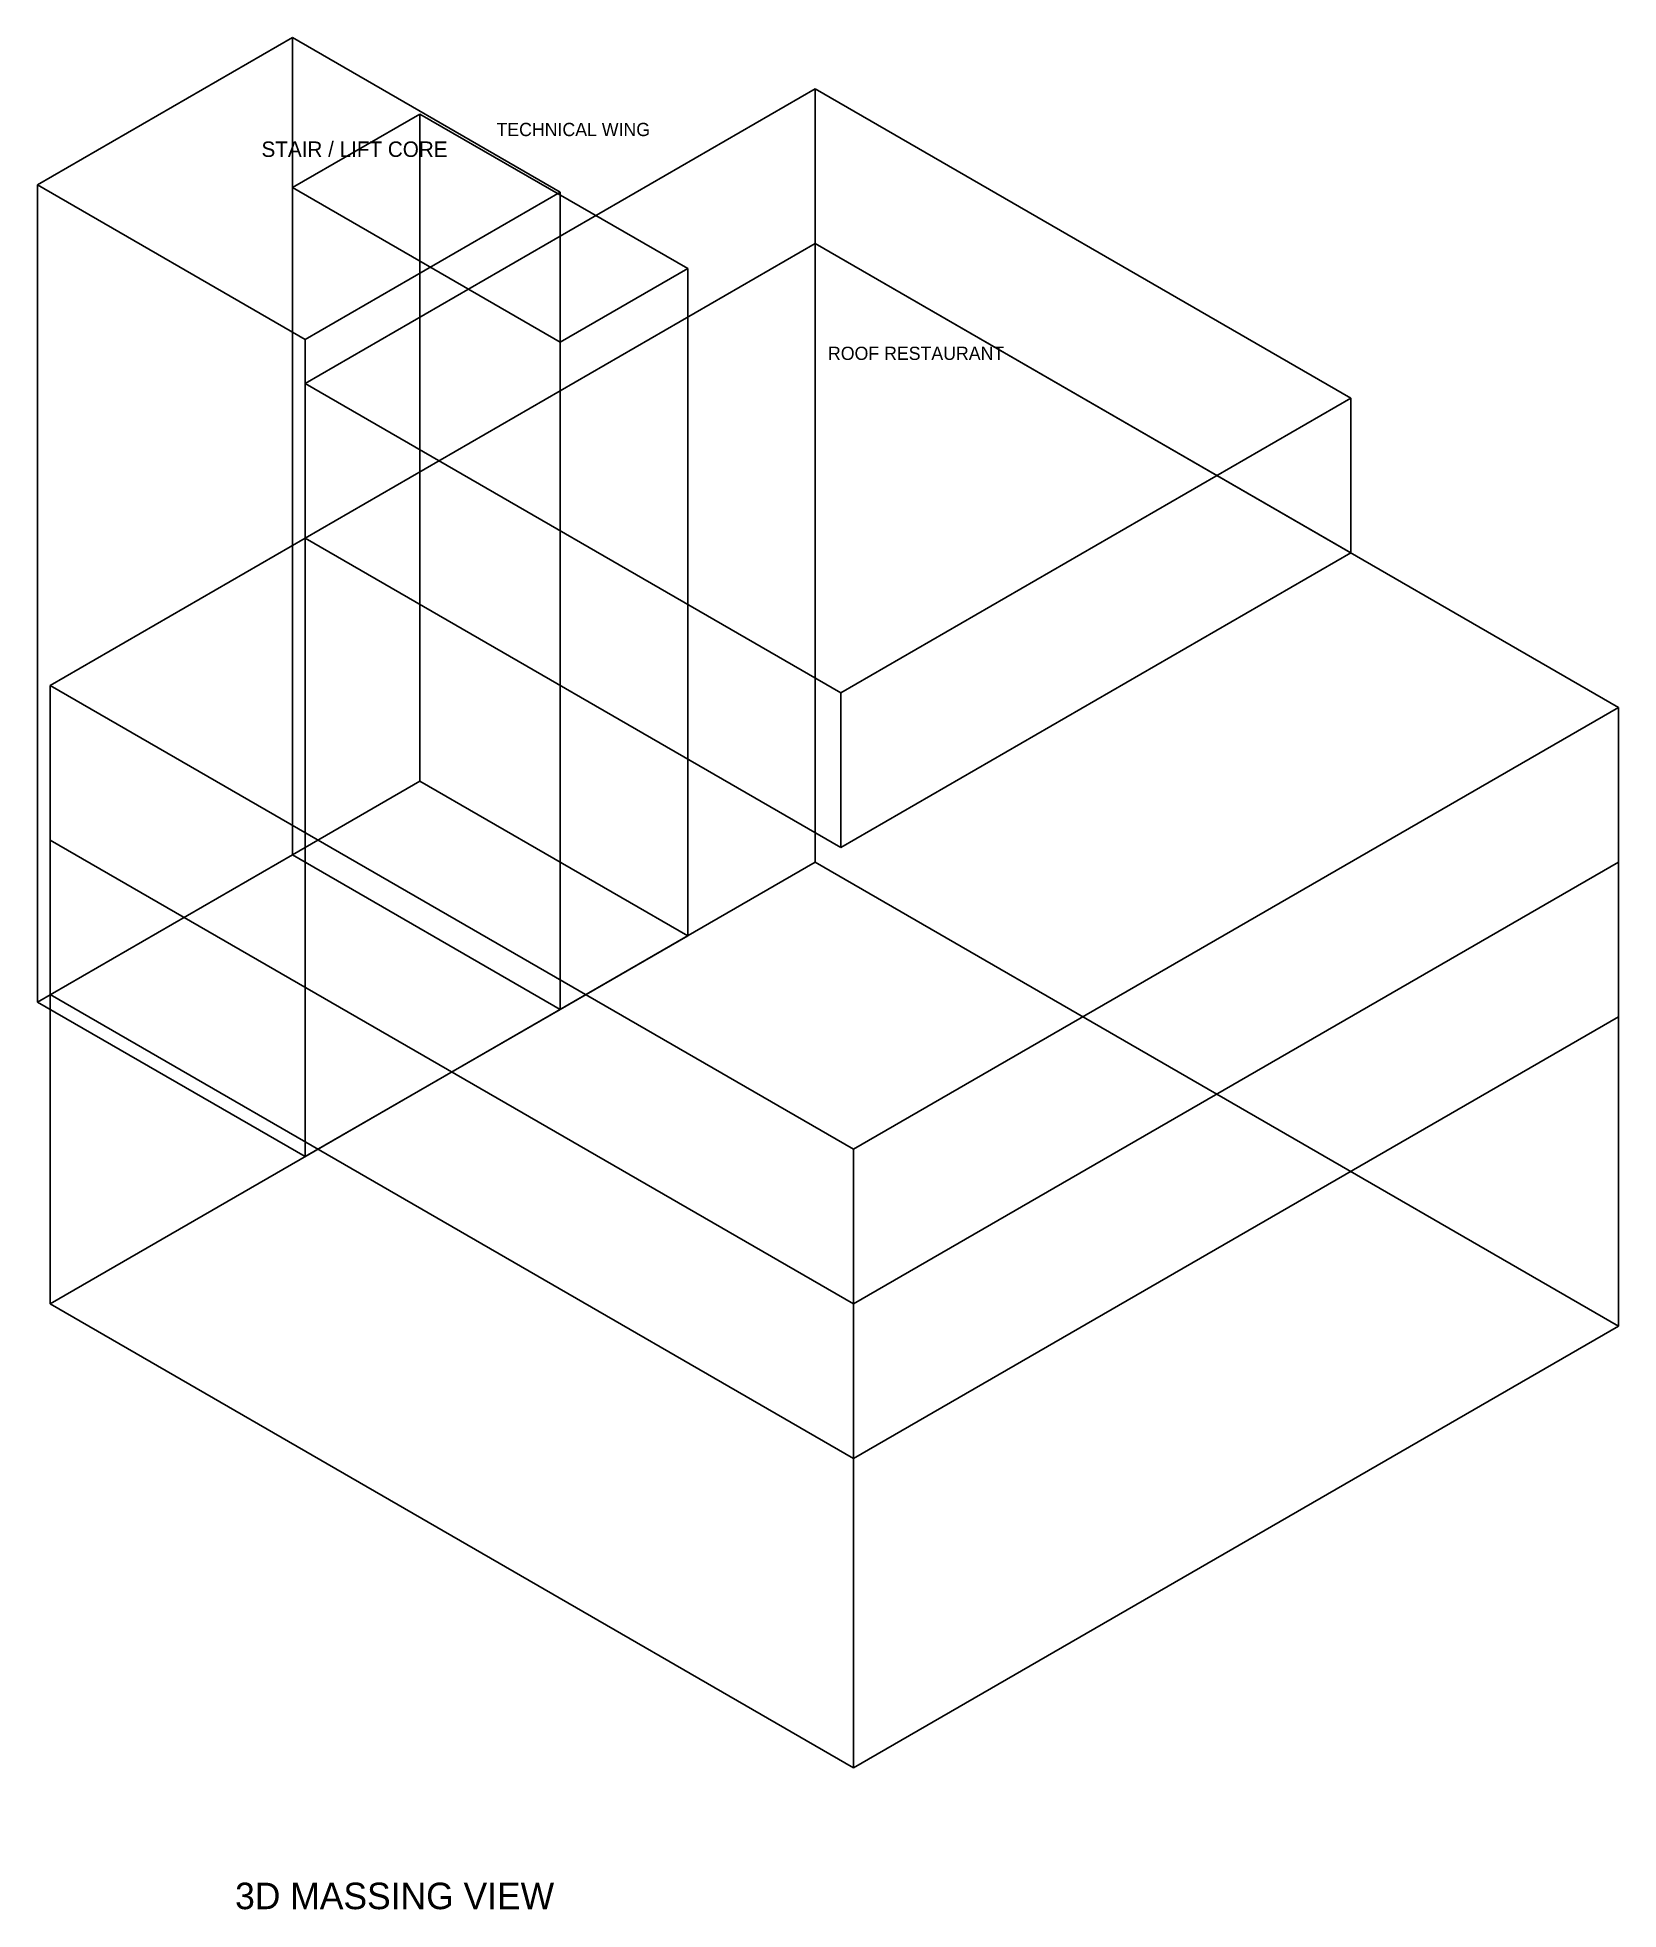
# Model space of a CAD drawing. Header units: metres. Extents: x -4 to 467, y -58 to 89.
# Drawn here: x 231.52 to 267.32, y 46.79 to 89.17 of the extents above; entities that cross this region are included whole.
import ezdxf

# ---------------------------------------------------------------- set-up
doc = ezdxf.new("R2010")
doc.units = ezdxf.units.M
for name, color, linetype in [('BEYOND', 8, 'CONTINUOUS'), ('CORE', 1, 'CONTINUOUS'), ('OUTLINE', 7, 'CONTINUOUS'), ('SLAB', 7, 'CONTINUOUS'), ('TEXT', 7, 'CONTINUOUS'), ('TITLE', 2, 'CONTINUOUS')]:
    doc.layers.add(name, color=color, linetype=linetype)

msp = doc.modelspace()

# ---------------------------------------------------------------- texts
at = {"layer": 'TEXT'}
for s, height, p in [('TECHNICAL WING', 0.3, (241.9171, 86.9333)), ('STAIR / LIFT CORE', 0.35, (236.5972, 86.4619)), ('ROOF RESTAURANT', 0.3, (249.4226, 81.8667))]:
    msp.add_text(s, height=height, dxfattribs=at).set_placement(p)
at = {"layer": 'TITLE'}
msp.add_text('3D MASSING VIEW', height=0.6, dxfattribs=at).set_placement((236, 46.8))

# ---------------------------------------------------------------- linework, layer by layer
at = {"layer": 'BEYOND'}
for p, q in [((237.587, 81.3333), (249.134, 88)), ((261.2583, 81), (249.134, 88)), ((249.134, 84.5), (249.134, 88)), ((237.587, 77.8333), (249.134, 84.5)), ((261.2583, 77.5), (249.134, 84.5)), ((249.7113, 74.3333), (237.587, 81.3333)), ((237.587, 77.8333), (237.587, 81.3333)), ((249.7113, 74.3333), (261.2583, 81)), ((261.2583, 77.5), (261.2583, 81)), ((249.7113, 70.8333), (237.587, 77.8333)), ((249.7113, 70.8333), (261.2583, 77.5)), ((249.7113, 70.8333), (249.7113, 74.3333))]:
    msp.add_line(p, q, dxfattribs=at)
at = {"layer": 'CORE'}
for p, q in [((231.5248, 85.8333), (237.2983, 89.1667)), ((243.3605, 85.6667), (237.2983, 89.1667)), ((237.2983, 70.6667), (237.2983, 89.1667)), ((237.2983, 85.7667), (240.185, 87.4333)), ((246.2472, 83.9333), (240.185, 87.4333)), ((240.185, 72.3333), (240.185, 87.4333)), ((237.587, 82.3333), (231.5248, 85.8333)), ((231.5248, 67.3333), (231.5248, 85.8333)), ((243.3605, 82.2667), (237.2983, 85.7667)), ((237.2983, 70.6667), (237.2983, 85.7667)), ((237.587, 82.3333), (243.3605, 85.6667)), ((243.3605, 67.1667), (243.3605, 85.6667)), ((243.3605, 82.2667), (246.2472, 83.9333)), ((246.2472, 68.8333), (246.2472, 83.9333)), ((237.587, 63.8333), (237.587, 82.3333)), ((243.3605, 67.1667), (243.3605, 82.2667)), ((237.2983, 70.6667), (240.185, 72.3333)), ((246.2472, 68.8333), (240.185, 72.3333)), ((231.5248, 67.3333), (237.2983, 70.6667)), ((243.3605, 67.1667), (237.2983, 70.6667)), ((243.3605, 67.1667), (237.2983, 70.6667)), ((243.3605, 67.1667), (246.2472, 68.8333)), ((237.587, 63.8333), (231.5248, 67.3333)), ((237.587, 63.8333), (243.3605, 67.1667))]:
    msp.add_line(p, q, dxfattribs=at)
at = {"layer": 'OUTLINE'}
for p, q in [((231.8135, 74.5), (249.134, 84.5)), ((267.3205, 74), (249.134, 84.5)), ((249.134, 70.5), (249.134, 84.5)), ((250, 64), (231.8135, 74.5)), ((231.8135, 60.5), (231.8135, 74.5)), ((250, 64), (267.3205, 74)), ((267.3205, 60), (267.3205, 74)), ((231.8135, 60.5), (249.134, 70.5)), ((267.3205, 60), (249.134, 70.5)), ((250, 50), (250, 64)), ((250, 50), (231.8135, 60.5)), ((250, 50), (267.3205, 60))]:
    msp.add_line(p, q, dxfattribs=at)
at = {"layer": 'SLAB'}
for p, q in [((250, 60.5), (231.8135, 71)), ((250, 60.5), (267.3205, 70.5)), ((250, 57), (231.8135, 67.5)), ((250, 57), (267.3205, 67))]:
    msp.add_line(p, q, dxfattribs=at)

msp.set_redraw_order([(e.dxf.handle, doc.entitydb.next_handle()) for e in msp.query("TEXT MTEXT ATTDEF DIMENSION ARC_DIMENSION")])  # texts and dimensions are drawn at this point

doc.saveas('drawing.dxf')
